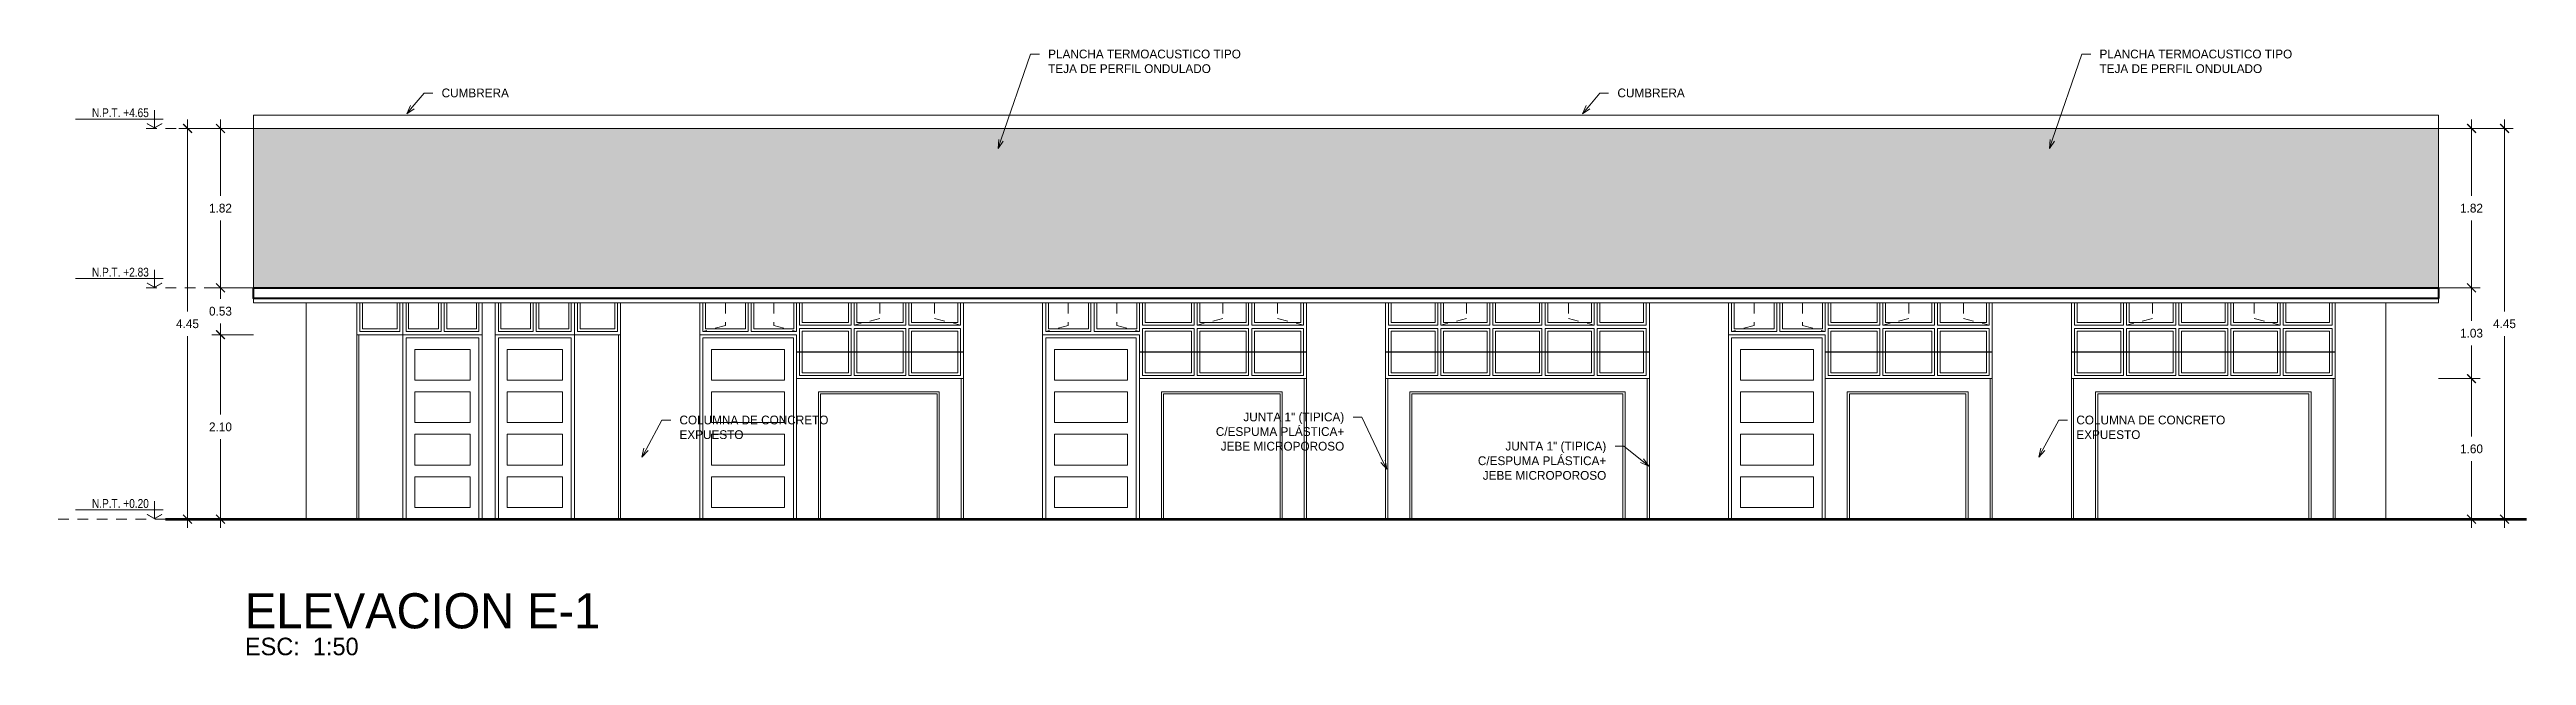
# Model space of a CAD drawing. Header units: millimetres. Extents: x 84 to 2740, y 103 to 1679.
# Drawn here: x 84.49 to 112.65, y 103.4 to 110.3 of the extents above; entities that cross this region are included whole.
import ezdxf
from ezdxf import colors
from ezdxf.entities.mleader import LeaderData, LeaderLine
from ezdxf.enums import TextEntityAlignment as Align
from ezdxf.math import Vec2, Vec3

# ---------------------------------------------------------------- set-up
doc = ezdxf.new("R2010")
doc.units = ezdxf.units.MM
doc.linetypes.add('ACAD_ISO02W100', pattern=[15, 12, -3])
for name, color, linetype, lineweight in [('A- FIERRO LISO', 27, 'Continuous', 30), ('A- MUROS ALTOS', 164, 'Continuous', 60), ('A- PROYECCIONES', 115, 'ACAD_ISO02W100', 5), ('A- TEJA ANDINA', 234, 'Continuous', 5), ('A- TEXTOS', 22, 'Continuous', 5), ('A- VENTANA', 113, 'Continuous', 13), ('A-BRUÑAS', 10, 'Continuous', 0), ('A-BURBUJA DE VANOS', 32, 'Continuous', 5), ('A-COTAS EXTERIORES', 30, 'Continuous', 5), ('A-DIRECTRIZ', 134, 'Continuous', 5), ('A-MUROS ALTOS', 164, 'Continuous', 60), ('A-PUERTAS', 36, 'Continuous', 5), ('A-TEJAS DE TECHO', 32, 'Continuous', 5)]:
    doc.layers.add(name, color=color, linetype=linetype, lineweight=lineweight)
doc.styles.add('ROYER', font='')
doc.styles.add('TEDI_DICIEMBRE_2020', font='ARIALN.TTF')
doc.styles.get('ROYER').set_extended_font_data('Bahnschrift Light')
doc.dimstyles.new('ROYER_50_CORTE_ELEVACION', dxfattribs={"dimtxt": 0.1, "dimasz": 0.1, "dimexe": 0.1, "dimexo": 0, "dimgap": 0.09, "dimtad": 1, "dimtih": 1, "dimtoh": 1, "dimzin": 0, "dimdsep": 46, "dimtxsty": 'ROYER', "dimblk": 'ARCHTICK', "dimcen": 0.09, "dimdle": 0.1, "dimclrd": 256, "dimclre": 256, "dimadec": 0, "dimazin": 0, "dimtfac": 1, "dimtix": 1, "dimtofl": 0, "dimtmove": 0, "dimatfit": 3, "dimfxl": 0.375, "dimfxlon": 1, "dimtolj": 1, "dimtzin": 0, "dimlwd": -1, "dimlwe": -1, "dimarcsym": 0})

msp = doc.modelspace()

# ---------------------------------------------------------------- blocks, each defined once
blk = doc.blocks.new('V-3')
at = {"layer": 'A- FIERRO LISO', "ltscale": 0.5}
blk.add_line((0, 0.304), (3, 0.304), dxfattribs=at)
at = {"layer": 'A- MUROS ALTOS', "lineweight": 15}
blk.add_line((3, 0), (1.03, 0), dxfattribs=at)
at = {"layer": 'A- PROYECCIONES', "lineweight": 18, "ltscale": 0.01}
for points in [[(0.921, 0.862), (0.921, 0.686), (0.628, 0.608)], [(2.079, 0.862), (2.079, 0.686), (2.372, 0.608)]]:
    blk.add_lwpolyline(points, dxfattribs=at)
at = {"layer": 'A- VENTANA', "lineweight": 18, "ltscale": 0.5}
for p, q in [((0.593, 0.862), (0.593, 0.608)), ((1.186, 0.862), (1.186, 0.608)), ((1.779, 0.862), (1.779, 0.608)), ((1.814, 0.862), (1.814, 0.608)), ((2.372, 0.862), (2.372, 0.608)), ((2.407, 0.862), (2.407, 0.608)), ((0.593, 0.572), (0.593, 0.035)), ((1.186, 0.572), (1.186, 0.035)), ((1.779, 0.572), (1.779, 0.035)), ((1.814, 0.572), (1.814, 0.035)), ((2.372, 0.572), (2.372, 0.035)), ((2.407, 0.572), (2.407, 0.035)), ((3, 0), (0, 0))]:
    blk.add_line(p, q, dxfattribs=at)
for points in [[(0.593, 0.608), (0.035, 0.608), (0.035, 0.862)], [(0.563, 0.862), (0.563, 0.638), (0.065, 0.638), (0.065, 0.862)], [(1.186, 0.608), (0.628, 0.608), (0.628, 0.862)], [(1.156, 0.862), (1.156, 0.638), (0.658, 0.638), (0.658, 0.862)], [(1.779, 0.608), (1.221, 0.608), (1.221, 0.862)], [(1.749, 0.862), (1.749, 0.638), (1.251, 0.638), (1.251, 0.862)], [(2.342, 0.862), (2.342, 0.638), (1.844, 0.638), (1.844, 0.862)], [(2.965, 0.862), (2.965, 0.608), (2.407, 0.608)], [(2.935, 0.862), (2.935, 0.638), (2.437, 0.638), (2.437, 0.862)], [(0.593, 0.572), (0.035, 0.572), (0.035, 0.035), (0.593, 0.035)], [(1.186, 0.572), (0.628, 0.572), (0.628, 0.035), (1.186, 0.035)], [(1.779, 0.572), (1.221, 0.572), (1.221, 0.035), (1.779, 0.035)], [(2.372, 0.608), (1.814, 0.608)], [(2.372, 0.572), (1.814, 0.572)], [(2.407, 0.035), (2.965, 0.035), (2.965, 0.572), (2.407, 0.572)], [(1.814, 0.035), (2.372, 0.035)]]:
    blk.add_lwpolyline(points, dxfattribs=at)
for points in [[(0.065, 0.542), (0.563, 0.542), (0.563, 0.065), (0.065, 0.065)], [(0.658, 0.542), (1.156, 0.542), (1.156, 0.065), (0.658, 0.065)], [(1.251, 0.542), (1.749, 0.542), (1.749, 0.065), (1.251, 0.065)], [(1.844, 0.542), (2.342, 0.542), (2.342, 0.065), (1.844, 0.065)], [(2.437, 0.542), (2.935, 0.542), (2.935, 0.065), (2.437, 0.065)]]:
    blk.add_lwpolyline(points, close=True, dxfattribs=at)
at = {"layer": 'A-PUERTAS', "lineweight": 18, "ltscale": 0.5}
blk.add_line((1.03, 0), (1.03, 0), dxfattribs=at)
blk = doc.blocks.new('P1 y V6')
at = {"layer": 'A- FIERRO LISO', "ltscale": 0.5}
blk.add_line((1.1, 1.904), (3, 1.904), dxfattribs=at)
at = {"layer": 'A- PROYECCIONES', "lineweight": 18, "ltscale": 0.01}
for points in [[(0.292, 2.462), (0.292, 2.204), (0.035, 2.135)], [(0.842, 2.462), (0.842, 2.204), (1.1, 2.135)], [(2.05, 2.462), (2.05, 2.286), (1.757, 2.208)], [(2.672, 2.462), (2.672, 2.286), (2.965, 2.208)]]:
    blk.add_lwpolyline(points, dxfattribs=at)
at = {"layer": 'A- VENTANA', "lineweight": 18, "ltscale": 0.5}
for p, q in [((1.722, 2.462), (1.722, 2.208)), ((1.757, 2.462), (1.757, 2.208)), ((2.343, 2.462), (2.343, 2.208)), ((2.378, 2.462), (2.378, 2.208)), ((1.722, 2.172), (1.722, 1.635)), ((1.757, 2.172), (1.757, 1.635)), ((2.343, 2.172), (2.343, 1.635)), ((2.378, 2.172), (2.378, 1.635)), ((3, 1.6), (1.1, 1.6))]:
    blk.add_line(p, q, dxfattribs=at)
for points in [[(0.035, 2.462), (0.035, 2.135), (0.55, 2.135), (0.55, 2.462)], [(0.065, 2.462), (0.065, 2.165), (0.52, 2.165), (0.52, 2.462)], [(0.585, 2.462), (0.585, 2.135), (1.1, 2.135), (1.1, 2.462)], [(0.615, 2.462), (0.615, 2.165), (1.07, 2.165), (1.07, 2.462)], [(1.722, 2.208), (1.135, 2.208), (1.135, 2.462)], [(1.692, 2.462), (1.692, 2.238), (1.165, 2.238), (1.165, 2.462)], [(2.313, 2.462), (2.313, 2.238), (1.787, 2.238), (1.787, 2.462)], [(2.965, 2.462), (2.965, 2.208), (2.378, 2.208)], [(2.935, 2.462), (2.935, 2.238), (2.408, 2.238), (2.408, 2.462)], [(1.722, 2.172), (1.135, 2.172), (1.135, 1.635), (1.722, 1.635)], [(2.343, 2.208), (1.757, 2.208)], [(2.343, 2.172), (1.757, 2.172)], [(2.378, 1.635), (2.965, 1.635), (2.965, 2.172), (2.378, 2.172)], [(1.757, 1.635), (2.343, 1.635)]]:
    blk.add_lwpolyline(points, dxfattribs=at)
for points in [[(1.165, 2.142), (1.692, 2.142), (1.692, 1.665), (1.165, 1.665)], [(1.787, 2.142), (2.313, 2.142), (2.313, 1.665), (1.787, 1.665)], [(2.408, 2.142), (2.935, 2.142), (2.935, 1.665), (2.408, 1.665)]]:
    blk.add_lwpolyline(points, close=True, dxfattribs=at)
at = {"layer": 'A-PUERTAS', "lineweight": 20, "ltscale": 0.5}
for p, q in [((0.035, 0), (0.035, 2.065)), ((1.065, 0), (1.065, 2.065))]:
    blk.add_line(p, q, dxfattribs=at)
at = {"layer": 'A-PUERTAS', "lineweight": 18, "ltscale": 0.5}
blk.add_line((1.1, 1.6), (1.1, 1.6), dxfattribs=at)
at = {"layer": 'A-PUERTAS', "lineweight": 20, "ltscale": 0.5}
blk.add_lwpolyline([(0, 2.1), (1.1, 2.1), (1.1, 0), (0, 0)], close=True, dxfattribs=at)
at = {"layer": 'A-PUERTAS', "lineweight": 18, "ltscale": 0.5}
blk.add_lwpolyline([(0, 2.1), (1.1, 2.1), (1.1, 1.6)], dxfattribs=at)
at = {"layer": 'A-PUERTAS', "lineweight": 20, "ltscale": 0.5}
blk.add_lwpolyline([(1.065, 2.065), (0.035, 2.065)], dxfattribs=at)
at = {"layer": 'A-PUERTAS', "lineweight": 13, "ltscale": 0.5}
for points in [[(0.965, 1.932), (0.965, 1.582), (0.135, 1.582), (0.135, 1.932)], [(0.965, 1.449), (0.965, 1.099), (0.135, 1.099), (0.135, 1.449)], [(0.965, 0.966), (0.965, 0.616), (0.135, 0.616), (0.135, 0.966)], [(0.965, 0.483), (0.965, 0.133), (0.135, 0.133), (0.135, 0.483)]]:
    blk.add_lwpolyline(points, close=True, dxfattribs=at)
blk = doc.blocks.new('P2 y VA2')
at = {"layer": 'A- MUROS ALTOS', "lineweight": 15}
blk.add_line((1.4, 2.1), (0.9, 2.1), dxfattribs=at)
at = {"layer": 'A- VENTANA'}
for points in [[(0.035, 2.462), (0.035, 2.135), (0.432, 2.135), (0.432, 2.462)], [(0.065, 2.462), (0.065, 2.165), (0.402, 2.165), (0.402, 2.462)], [(0.865, 2.462), (0.865, 2.135), (0.467, 2.135), (0.467, 2.462)], [(0.835, 2.462), (0.835, 2.165), (0.497, 2.165), (0.497, 2.462)], [(1.426, 2.462), (1.426, 2.1), (0.9, 2.1), (0.9, 2.462)], [(1.391, 2.462), (1.391, 2.135), (0.935, 2.135), (0.935, 2.462)], [(1.361, 2.462), (1.361, 2.165), (0.965, 2.165), (0.965, 2.462)]]:
    blk.add_lwpolyline(points, dxfattribs=at)
at = {"layer": 'A-PUERTAS', "lineweight": 20, "ltscale": 0.5}
blk.add_lwpolyline([(0, 2.1), (0.9, 2.1), (0.9, 0), (0, 0)], close=True, dxfattribs=at)
blk.add_lwpolyline([(0.865, 0), (0.865, 2.065), (0.035, 2.065), (0.035, 0)], dxfattribs=at)
at = {"layer": 'A-PUERTAS', "lineweight": 13, "ltscale": 0.5}
for points in [[(0.765, 1.932), (0.765, 1.582), (0.135, 1.582), (0.135, 1.932)], [(0.765, 1.449), (0.765, 1.099), (0.135, 1.099), (0.135, 1.449)], [(0.765, 0.966), (0.765, 0.616), (0.135, 0.616), (0.135, 0.966)], [(0.765, 0.483), (0.765, 0.133), (0.135, 0.133), (0.135, 0.483)]]:
    blk.add_lwpolyline(points, close=True, dxfattribs=at)
blk = doc.blocks.new('NOMBRE DE PLANO')
at = {"layer": 'A-BURBUJA DE VANOS', "style": 'ROYER'}
for tag, p, height in [('NOMBRE', (0, 0), 0.4), ('ESCALA', (0, -0.306), 0.2)]:
    blk.add_attdef(tag, p, '', height=height, dxfattribs=at)
blk = doc.blocks.new('_ArchTick')
at = {"color": 0, "linetype": 'ByBlock', "const_width": 0.15}
blk.add_lwpolyline([(-0.5, -0.5), (0.5, 0.5)], dxfattribs=at)
blk = doc.blocks.new('*D119')
at = {"layer": 'A-COTAS EXTERIORES', "transparency": 16777216}
for p, q in [((86.804, 107.051), (86.329, 107.051)), ((86.429, 107.151), (86.429, 106.143)), ((86.429, 104.851), (86.429, 105.86)), ((86.804, 104.951), (86.329, 104.951))]:
    blk.add_line(p, q, dxfattribs=at)
at = {"layer": 'Defpoints', "color": 0, "transparency": 16777216}
for p in [(86.429, 107.051), (88.504, 107.051), (87.404, 104.951)]:
    blk.add_point(p, dxfattribs=at)
at = {"layer": 'A-COTAS EXTERIORES', "transparency": 16777216, "xscale": 0.1, "yscale": 0.1, "zscale": 0.1}
for p, rotation in [((86.429, 107.051), 90), ((86.429, 104.951), 270)]:
    blk.add_blockref('_ArchTick', p, dxfattribs=dict(at, rotation=rotation))
at = {"layer": 'A-COTAS EXTERIORES', "color": 0, "transparency": 16777216, "insert": (86.429, 106.001), "char_height": 0.1, "attachment_point": 5, "style": 'ROYER'}
blk.add_mtext('\\A1;2.10', dxfattribs=at)
blk = doc.blocks.new('*D120')
at = {"layer": 'A-COTAS EXTERIORES', "transparency": 16777216}
for p, q in [((86.429, 107.684), (86.429, 107.459)), ((86.804, 107.584), (86.329, 107.584)), ((86.804, 107.051), (86.329, 107.051)), ((86.429, 106.951), (86.429, 107.177))]:
    blk.add_line(p, q, dxfattribs=at)
at = {"layer": 'Defpoints', "color": 0, "transparency": 16777216}
for p in [(86.429, 107.584), (86.804, 107.584), (88.504, 107.051)]:
    blk.add_point(p, dxfattribs=at)
at = {"layer": 'A-COTAS EXTERIORES', "transparency": 16777216, "xscale": 0.1, "yscale": 0.1, "zscale": 0.1}
for p, rotation in [((86.429, 107.584), 90), ((86.429, 107.051), 270)]:
    blk.add_blockref('_ArchTick', p, dxfattribs=dict(at, rotation=rotation))
at = {"layer": 'A-COTAS EXTERIORES', "color": 0, "transparency": 16777216, "insert": (86.429, 107.318), "char_height": 0.1, "attachment_point": 5, "style": 'ROYER'}
blk.add_mtext('\\A1;0.53', dxfattribs=at)
blk = doc.blocks.new('*D121')
at = {"layer": 'A-COTAS EXTERIORES', "transparency": 16777216}
for p, q in [((86.804, 109.399), (86.329, 109.399)), ((86.429, 109.499), (86.429, 108.632)), ((86.429, 107.484), (86.429, 108.35)), ((86.804, 107.584), (86.329, 107.584))]:
    blk.add_line(p, q, dxfattribs=at)
at = {"layer": 'Defpoints', "color": 0, "transparency": 16777216}
for p in [(86.429, 109.399), (86.804, 109.399), (86.804, 107.584)]:
    blk.add_point(p, dxfattribs=at)
at = {"layer": 'A-COTAS EXTERIORES', "transparency": 16777216, "xscale": 0.1, "yscale": 0.1, "zscale": 0.1}
for p, rotation in [((86.429, 109.399), 90), ((86.429, 107.584), 270)]:
    blk.add_blockref('_ArchTick', p, dxfattribs=dict(at, rotation=rotation))
at = {"layer": 'A-COTAS EXTERIORES', "color": 0, "transparency": 16777216, "insert": (86.429, 108.491), "char_height": 0.1, "attachment_point": 5, "style": 'ROYER'}
blk.add_mtext('\\A1;1.82', dxfattribs=at)
blk = doc.blocks.new('*D122')
at = {"layer": 'A-COTAS EXTERIORES', "transparency": 16777216}
for p, q in [((86.429, 109.399), (85.954, 109.399)), ((86.054, 109.499), (86.054, 107.316)), ((86.054, 104.851), (86.054, 107.035)), ((86.429, 104.951), (85.954, 104.951))]:
    blk.add_line(p, q, dxfattribs=at)
at = {"layer": 'Defpoints', "color": 0, "transparency": 16777216}
for p in [(86.054, 109.399), (86.804, 109.399), (87.029, 104.951)]:
    blk.add_point(p, dxfattribs=at)
at = {"layer": 'A-COTAS EXTERIORES', "transparency": 16777216, "xscale": 0.1, "yscale": 0.1, "zscale": 0.1}
for p, rotation in [((86.054, 109.399), 90), ((86.054, 104.951), 270)]:
    blk.add_blockref('_ArchTick', p, dxfattribs=dict(at, rotation=rotation))
at = {"layer": 'A-COTAS EXTERIORES', "color": 0, "transparency": 16777216, "insert": (86.054, 107.175), "char_height": 0.1, "attachment_point": 5, "style": 'ROYER'}
blk.add_mtext('\\A1;4.45', dxfattribs=at)
blk = doc.blocks.new('*D124')
at = {"layer": 'A-COTAS EXTERIORES', "transparency": 16777216}
for p, q in [((111.654, 106.551), (112.129, 106.551)), ((112.029, 106.651), (112.029, 105.893)), ((112.029, 104.851), (112.029, 105.61)), ((111.654, 104.951), (112.129, 104.951))]:
    blk.add_line(p, q, dxfattribs=at)
at = {"layer": 'Defpoints', "color": 0, "transparency": 16777216}
for p in [(110.479, 106.551), (112.029, 106.551), (111.054, 104.951)]:
    blk.add_point(p, dxfattribs=at)
at = {"layer": 'A-COTAS EXTERIORES', "transparency": 16777216, "xscale": 0.1, "yscale": 0.1, "zscale": 0.1}
for p, rotation in [((112.029, 106.551), 90), ((112.029, 104.951), 270)]:
    blk.add_blockref('_ArchTick', p, dxfattribs=dict(at, rotation=rotation))
at = {"layer": 'A-COTAS EXTERIORES', "color": 0, "transparency": 16777216, "insert": (112.029, 105.751), "char_height": 0.1, "attachment_point": 5, "style": 'ROYER'}
blk.add_mtext('\\A1;1.60', dxfattribs=at)
blk = doc.blocks.new('*D125')
at = {"layer": 'A-COTAS EXTERIORES', "transparency": 16777216}
for p, q in [((111.654, 109.399), (112.129, 109.399)), ((112.029, 109.499), (112.029, 108.632)), ((112.029, 107.484), (112.029, 108.35)), ((111.654, 107.584), (112.129, 107.584))]:
    blk.add_line(p, q, dxfattribs=at)
at = {"layer": 'Defpoints', "color": 0, "transparency": 16777216}
for p in [(111.654, 109.399), (112.029, 109.399), (111.654, 107.584)]:
    blk.add_point(p, dxfattribs=at)
at = {"layer": 'A-COTAS EXTERIORES', "transparency": 16777216, "xscale": 0.1, "yscale": 0.1, "zscale": 0.1}
for p, rotation in [((112.029, 109.399), 90), ((112.029, 107.584), 270)]:
    blk.add_blockref('_ArchTick', p, dxfattribs=dict(at, rotation=rotation))
at = {"layer": 'A-COTAS EXTERIORES', "color": 0, "transparency": 16777216, "insert": (112.029, 108.491), "char_height": 0.1, "attachment_point": 5, "style": 'ROYER'}
blk.add_mtext('\\A1;1.82', dxfattribs=at)
blk = doc.blocks.new('*D123')
at = {"layer": 'A-COTAS EXTERIORES', "transparency": 16777216}
for p, q in [((112.029, 109.399), (112.504, 109.399)), ((112.404, 109.499), (112.404, 107.316)), ((112.404, 104.851), (112.404, 107.035)), ((112.029, 104.951), (112.504, 104.951))]:
    blk.add_line(p, q, dxfattribs=at)
at = {"layer": 'Defpoints', "color": 0, "transparency": 16777216}
for p in [(111.654, 109.399), (112.404, 109.399), (111.429, 104.951)]:
    blk.add_point(p, dxfattribs=at)
at = {"layer": 'A-COTAS EXTERIORES', "transparency": 16777216, "xscale": 0.1, "yscale": 0.1, "zscale": 0.1}
for p, rotation in [((112.404, 109.399), 90), ((112.404, 104.951), 270)]:
    blk.add_blockref('_ArchTick', p, dxfattribs=dict(at, rotation=rotation))
at = {"layer": 'A-COTAS EXTERIORES', "color": 0, "transparency": 16777216, "insert": (112.404, 107.175), "char_height": 0.1, "attachment_point": 5, "style": 'ROYER'}
blk.add_mtext('\\A1;4.45', dxfattribs=at)
blk = doc.blocks.new('*D126')
at = {"layer": 'A-COTAS EXTERIORES', "transparency": 16777216}
for p, q in [((112.029, 107.684), (112.029, 107.209)), ((111.654, 107.584), (112.129, 107.584)), ((112.029, 106.451), (112.029, 106.927)), ((111.654, 106.551), (112.129, 106.551))]:
    blk.add_line(p, q, dxfattribs=at)
at = {"layer": 'Defpoints', "color": 0, "transparency": 16777216}
for p in [(111.654, 107.584), (112.029, 107.584), (110.479, 106.551)]:
    blk.add_point(p, dxfattribs=at)
at = {"layer": 'A-COTAS EXTERIORES', "transparency": 16777216, "xscale": 0.1, "yscale": 0.1, "zscale": 0.1}
for p, rotation in [((112.029, 107.584), 90), ((112.029, 106.551), 270)]:
    blk.add_blockref('_ArchTick', p, dxfattribs=dict(at, rotation=rotation))
at = {"layer": 'A-COTAS EXTERIORES', "color": 0, "transparency": 16777216, "insert": (112.029, 107.068), "char_height": 0.1, "attachment_point": 5, "style": 'ROYER'}
blk.add_mtext('\\A1;1.03', dxfattribs=at)
blk = doc.blocks.new('TEXTO EN CORTES')
at = {"layer": 'A- TEXTOS'}
blk.add_line((0, 0.1), (0, -0.1), dxfattribs=at)
blk.add_lwpolyline([(-0.9, 0), (0.1, 0)], dxfattribs=at)
at = {"layer": 'A- TEXTOS', "const_width": 0.01}
blk.add_lwpolyline([(0.087, -0.05), (0, -0.1), (-0.087, -0.05)], dxfattribs=at)
at = {"layer": 'A- TEXTOS', "style": 'TEDI_DICIEMBRE_2020'}
for tag, height, p in [('AMBIENTE', 0.2, (-0.388, 0.637)), ('PISO1', 0.1, (-0.388, 0.384)), ('PISO2', 0.1, (-0.388, 0.236)), ('NIVEL', 0.1, (-0.388, 0.073))]:
    blk.add_attdef(tag, text='', height=height, dxfattribs=at).set_placement(p, align=Align.MIDDLE)
blk = doc.blocks.new('_Open30')
at = {"color": 0, "linetype": 'ByBlock', "lineweight": -2}
for p, q in [((-1, 0.27), (0, 0)), ((0, 0), (-1, -0.27)), ((0, 0), (-1, 0))]:
    blk.add_line(p, q, dxfattribs=at)

# ---------------------------------------------------------------- dimensions: what is measured, and where the dimension line sits
at = {"layer": 'A-COTAS EXTERIORES'}
for base, p1, p2, picture, middle in [((86.054, 109.399), (87.029, 104.951), (86.804, 109.399), '*D122', (86.054, 107.175)), ((112.404, 109.399), (111.429, 104.951), (111.654, 109.399), '*D123', (112.404, 107.175)), ((112.029, 107.584), (110.479, 106.551), (111.654, 107.584), '*D126', (112.029, 107.068)), ((86.429, 107.051), (87.404, 104.951), (88.504, 107.051), '*D119', (86.429, 106.001)), ((112.029, 106.551), (111.054, 104.951), (110.479, 106.551), '*D124', (112.029, 105.751))]:
    dim = msp.add_linear_dim(base=base, p1=p1, p2=p2, angle=90, dimstyle='ROYER_50_CORTE_ELEVACION', dxfattribs=at)
    dim.commit()
    dim.dimension.update_dxf_attribs({"geometry": picture, "text_midpoint": middle})
for base, p1, p2, picture, middle in [((86.428817285, 109.39896493), (86.803817285, 107.58396493), (86.803817285, 109.39896493), '*D121', (86.428817285, 108.49146493)), ((112.028817285, 109.39896493), (111.653817285, 107.58396493), (111.653817285, 109.39896493), '*D125', (112.028817285, 108.49146493)), ((86.429, 107.584), (88.504, 107.051), (86.804, 107.584), '*D120', (86.429, 107.318))]:
    dim = msp.add_linear_dim(base=base, p1=p1, p2=p2, angle=90, dimstyle='ROYER_50_CORTE_ELEVACION', override={"dimtmove": 1}, dxfattribs=at)
    dim.commit()
    dim.dimension.update_dxf_attribs({"geometry": picture, "text_midpoint": middle})

# ---------------------------------------------------------------- hatches: boundary and pattern name
at = {"layer": 'A-TEJAS DE TECHO'}
h = msp.add_hatch(dxfattribs=at)
h.set_pattern_fill('AR-RSHKE', color=256, scale=0.001)
h.set_pattern_definition([(0, (-2497.32073, -1533.91063), (0.6477, 0.3048), [0.1524, -0.127, 0.1778, -0.0762, 0.2286, -0.1016]), (0, (-2497.16833, -1533.89793), (0.6477, 0.3048), [0.127, -0.4826, 0.1016, -0.1524]), (0, (-2496.86353, -1533.92968), (0.6477, 0.3048), [0.0762, -0.7874]), (90, (-2497.32073, -1533.91063), (-0.2159, 0.3048), [0.2921, -0.9271]), (90, (-2497.16833, -1533.91063), (-0.2159, 0.3048), [0.28575, -0.93345]), (90, (-2497.04133, -1533.91063), (-0.2159, 0.3048), [0.2667, -0.9525]), (90, (-2496.86353, -1533.92968), (-0.2159, 0.3048), [0.2921, -0.9271]), (90, (-2496.78733, -1533.92968), (-0.2159, 0.3048), [0.2921, -0.9271]), (90, (-2496.55873, -1533.91063), (-0.2159, 0.3048), [0.2794, -0.9398])])
h.paths.add_polyline_path([(86.804, 109.399), (86.804, 107.584), (111.654, 107.584), (111.654, 109.399)])

# ---------------------------------------------------------------- linework, layer by layer
at = {"layer": 'A- PROYECCIONES', "ltscale": 0.01}
for p, q in [((86.804, 109.399), (85.485, 109.399)), ((86.804, 107.584), (85.485, 107.584)), ((85.804, 104.951), (84.485, 104.951))]:
    msp.add_line(p, q, dxfattribs=at)
at = {"layer": 'A- TEJA ANDINA'}
for points in [[(86.804, 109.399), (86.804, 109.549), (111.654, 109.549)], [(111.654, 109.399), (111.654, 109.549)]]:
    msp.add_lwpolyline(points, dxfattribs=at)
at = {"layer": 'A-BRUÑAS'}
for points in [[(94.604, 104.951), (94.604, 106.401), (93.229, 106.401), (93.229, 104.951)], [(94.579, 104.951), (94.579, 106.376), (93.254, 106.376), (93.254, 104.951)], [(98.504, 104.951), (98.504, 106.401), (97.129, 106.401), (97.129, 104.951)], [(98.479, 104.951), (98.479, 106.376), (97.154, 106.376), (97.154, 104.951)], [(102.404, 104.951), (102.404, 106.401), (99.954, 106.401), (99.954, 104.951)], [(102.379, 104.951), (102.379, 106.376), (99.979, 106.376), (99.979, 104.951)], [(106.304, 104.951), (106.304, 106.401), (104.929, 106.401), (104.929, 104.951)], [(106.279, 104.951), (106.279, 106.376), (104.954, 106.376), (104.954, 104.951)], [(110.204, 104.951), (110.204, 106.401), (107.754, 106.401), (107.754, 104.951)], [(110.179, 104.951), (110.179, 106.376), (107.779, 106.376), (107.779, 104.951)]]:
    msp.add_lwpolyline(points, dxfattribs=at)
at = {"layer": 'A-MUROS ALTOS', "lineweight": 0}
for p, q in [((86.804, 107.584), (86.804, 109.399)), ((86.804, 109.399), (111.654, 109.399)), ((111.654, 107.584), (111.654, 109.399)), ((111.654, 107.584), (111.654, 109.399))]:
    msp.add_line(p, q, dxfattribs=at)
at = {"layer": 'A-MUROS ALTOS', "lineweight": 15}
for p, q in [((87.404, 107.414), (87.404, 104.951)), ((87.979, 107.414), (87.979, 104.951)), ((88.504, 107.414), (88.504, 104.951)), ((89.404, 107.414), (89.404, 104.951)), ((89.554, 107.414), (89.554, 104.951)), ((90.454, 107.414), (90.454, 104.951)), ((90.979, 107.414), (90.979, 104.951)), ((91.879, 107.414), (91.879, 104.951)), ((94.879, 107.414), (94.879, 104.951)), ((95.779, 107.414), (95.779, 104.951)), ((98.779, 107.414), (98.779, 104.951)), ((99.679, 107.414), (99.679, 104.951)), ((102.679, 107.414), (102.679, 104.951)), ((103.579, 107.414), (103.579, 104.951)), ((106.579, 107.414), (106.579, 104.951)), ((107.479, 107.414), (107.479, 104.951)), ((110.479, 107.414), (110.479, 104.951)), ((111.054, 107.414), (111.054, 104.951)), ((88.004, 107.051), (88.004, 104.951)), ((88.004, 107.051), (88.504, 107.051)), ((90.454, 107.051), (90.954, 107.051)), ((90.954, 107.051), (90.954, 104.951)), ((94.879, 106.551), (92.979, 106.551)), ((92.979, 106.551), (92.979, 104.951)), ((94.854, 106.551), (94.854, 104.951)), ((98.779, 106.551), (96.879, 106.551)), ((96.879, 106.551), (96.879, 104.951)), ((98.754, 106.551), (98.754, 104.951)), ((102.679, 106.551), (99.679, 106.551)), ((99.679, 106.551), (99.679, 104.951)), ((99.704, 106.551), (99.704, 104.951)), ((102.654, 106.551), (102.654, 104.951)), ((104.679, 106.551), (106.579, 106.551)), ((104.679, 106.551), (104.679, 104.951)), ((106.554, 106.551), (106.554, 104.951)), ((107.479, 106.551), (110.479, 106.551)), ((107.504, 106.551), (107.504, 104.951)), ((110.454, 106.551), (110.454, 104.951))]:
    msp.add_line(p, q, dxfattribs=at)
at = {"layer": 'A-MUROS ALTOS'}
msp.add_line((85.804, 104.951), (112.654, 104.951), dxfattribs=at)
at = {"layer": 'A-MUROS ALTOS', "lineweight": 40}
msp.add_lwpolyline([(111.654, 107.464), (86.804, 107.464), (86.804, 107.584), (111.654, 107.584)], close=True, dxfattribs=at)
at = {"layer": 'A-MUROS ALTOS', "lineweight": 20}
msp.add_lwpolyline([(111.654, 107.414), (86.804, 107.414), (86.804, 107.464), (111.654, 107.464)], close=True, dxfattribs=at)

# ---------------------------------------------------------------- block references
at = {"layer": 'A- TEXTOS'}
ref = msp.add_blockref('TEXTO EN CORTES', (85.679, 109.505), dxfattribs=at)
ref.add_attrib('NIVEL', 'N.P.T. +4.65', dxfattribs={"height": 0.1, "style": 'TEDI_DICIEMBRE_2020'}).set_placement((85.291, 109.578), align=Align.MIDDLE)
ref = msp.add_blockref('TEXTO EN CORTES', (85.679, 107.69), dxfattribs=at)
ref.add_attrib('NIVEL', 'N.P.T. +2.83', dxfattribs={"height": 0.1, "style": 'TEDI_DICIEMBRE_2020'}).set_placement((85.291, 107.763), align=Align.MIDDLE)
ref = msp.add_blockref('TEXTO EN CORTES', (85.679, 105.057), dxfattribs=at)
ref.add_attrib('NIVEL', 'N.P.T. +0.20', dxfattribs={"height": 0.1, "style": 'TEDI_DICIEMBRE_2020'}).set_placement((85.291, 105.13), align=Align.MIDDLE)
at = {"layer": 'A- VENTANA'}
for p in [(99.679, 106.551), (107.479, 106.551)]:
    msp.add_blockref('V-3', p, dxfattribs=at)
at = {"layer": 'A-BURBUJA DE VANOS'}
msp.add_blockref('NOMBRE DE PLANO', (86.707, 103.708), dxfattribs=at).add_auto_attribs({'NOMBRE': 'ELEVACION E-1', 'ESCALA': 'ESC:  1:50'})
at = {"layer": 'A-PUERTAS', "xscale": -1}
msp.add_blockref('P2 y VA2', (89.404, 104.951), dxfattribs=at)
at = {"layer": 'A-PUERTAS'}
for name, p in [('P2 y VA2', (89.554, 104.951)), ('P1 y V6', (91.879, 104.951)), ('P1 y V6', (95.779, 104.951)), ('P1 y V6', (103.579, 104.951))]:
    msp.add_blockref(name, p, dxfattribs=at)

msp.set_redraw_order([(e.dxf.handle, doc.entitydb.next_handle()) for e in msp.query("TEXT MTEXT ATTDEF DIMENSION ARC_DIMENSION")])  # texts and dimensions are drawn at this point

# ---------------------------------------------------------------- leaders
at = {"layer": 'A-DIRECTRIZ'}
ml = msp.add_multileader_mtext('Standard', dxfattribs=at)
ml.set_content('PLANCHA TERMOACUSTICO TIPO\\PTEJA DE PERFIL ONDULADO', color=256, style='ROYER')
ml.set_leader_properties(color=256, linetype='ByLayer', lineweight=-1)
ml.set_arrow_properties(name='OPEN30')
ml.build(insert=Vec2(0, 0))
ml.multileader.update_dxf_attribs({"dogleg_length": 0.1, "arrow_head_size": 0.1})
ctx = ml.context
ctx.base_point, ctx.char_height, ctx.arrow_head_size, ctx.landing_gap_size, ctx.plane_origin = Vec3(95.742, 110.245), 0.1, 0.1, 0.1, Vec3(95.273, 109.981)
notes = []
notes.append((ctx, [(0, (1, 1, 0), (95.642, 110.245), (1, 0), 0.1, [(0, [(95.273, 109.169)], 0, [])])]))
ctx.mtext.insert, ctx.mtext.flow_direction = Vec3(95.842, 110.296), 5
ml = msp.add_multileader_mtext('Standard', dxfattribs=at)
ml.set_content('PLANCHA TERMOACUSTICO TIPO\\PTEJA DE PERFIL ONDULADO', color=256, style='ROYER')
ml.set_leader_properties(color=256, linetype='ByLayer', lineweight=-1)
ml.set_arrow_properties(name='OPEN30')
ml.build(insert=Vec2(0, 0))
ml.multileader.update_dxf_attribs({"dogleg_length": 0.1, "arrow_head_size": 0.1})
ctx = ml.context
ctx.base_point, ctx.char_height, ctx.arrow_head_size, ctx.landing_gap_size, ctx.plane_origin = Vec3(107.698, 110.245), 0.1, 0.1, 0.1, Vec3(107.229, 109.981)
notes.append((ctx, [(0, (1, 1, 0), (107.598, 110.245), (1, 0), 0.1, [(0, [(107.229, 109.169)], 0, [])])]))
ctx.mtext.insert, ctx.mtext.flow_direction = Vec3(107.798, 110.296), 5
ml = msp.add_multileader_mtext('Standard', dxfattribs=at)
ml.set_content('CUMBRERA', color=256, style='ROYER')
ml.set_leader_properties(color=256, linetype='ByLayer', lineweight=-1)
ml.set_arrow_properties(name='OPEN30')
ml.build(insert=Vec2(0, 0))
ml.multileader.update_dxf_attribs({"dogleg_length": 0.1, "arrow_head_size": 0.1})
ctx = ml.context
ctx.base_point, ctx.char_height, ctx.arrow_head_size, ctx.landing_gap_size, ctx.plane_origin = Vec3(88.844, 109.802), 0.1, 0.1, 0.1, Vec3(88.547, 109.564)
notes.append((ctx, [(0, (1, 1, 0), (88.744, 109.802), (1, 0), 0.1, [(0, [(88.547, 109.564)], 0, [])])]))
ctx.mtext.insert, ctx.mtext.flow_direction = Vec3(88.944, 109.853), 5
ml = msp.add_multileader_mtext('Standard', dxfattribs=at)
ml.set_content('CUMBRERA', color=256, style='ROYER')
ml.set_leader_properties(color=256, linetype='ByLayer', lineweight=-1)
ml.set_arrow_properties(name='OPEN30')
ml.build(insert=Vec2(0, 0))
ml.multileader.update_dxf_attribs({"dogleg_length": 0.1, "arrow_head_size": 0.1})
ctx = ml.context
ctx.base_point, ctx.char_height, ctx.arrow_head_size, ctx.landing_gap_size, ctx.plane_origin = Vec3(102.216, 109.802), 0.1, 0.1, 0.1, Vec3(101.919, 109.564)
notes.append((ctx, [(0, (1, 1, 0), (102.116, 109.802), (1, 0), 0.1, [(0, [(101.919, 109.564)], 0, [])])]))
ctx.mtext.insert, ctx.mtext.flow_direction = Vec3(102.316, 109.853), 5
ml = msp.add_multileader_mtext('Standard', dxfattribs=at)
ml.set_content('COLUMNA DE CONCRETO\\PEXPUESTO', color=256, style='ROYER')
ml.set_leader_properties(color=256, linetype='ByLayer', lineweight=-1)
ml.set_arrow_properties(name='OPEN30')
ml.build(insert=Vec2(0, 0))
ml.multileader.update_dxf_attribs({"dogleg_length": 0.1, "arrow_head_size": 0.1})
ctx = ml.context
ctx.base_point, ctx.char_height, ctx.arrow_head_size, ctx.landing_gap_size, ctx.plane_origin = Vec3(91.549, 106.079), 0.1, 0.1, 0.1, Vec3(91.221, 105.658)
notes.append((ctx, [(0, (1, 1, 0), (91.449, 106.079), (1, 0), 0.1, [(0, [(91.221, 105.658)], 0, [])])]))
ctx.mtext.insert, ctx.mtext.flow_direction = Vec3(91.649, 106.13), 5
ml = msp.add_multileader_mtext('Standard', dxfattribs=at)
ml.set_content('JUNTA 1" (TIPICA)\\PC/ESPUMA PLÁSTICA+\\PJEBE MICROPOROSO', color=256, style='ROYER')
ml.set_leader_properties(color=256, linetype='ByLayer', lineweight=-1)
ml.set_arrow_properties(name='OPEN30')
ml.build(insert=Vec2(0, 0))
ml.multileader.update_dxf_attribs({"dogleg_length": 0.1, "arrow_head_size": 0.1})
ctx = ml.context
ctx.base_point, ctx.char_height, ctx.arrow_head_size, ctx.landing_gap_size, ctx.plane_origin = Vec3(97.693, 106.114), 0.1, 0.1, 0.1, Vec3(99.692, 105.887)
ctx.text_align_type = 2
notes.append((ctx, [(0, (1, 1, 0), (99.409, 106.114), (-1, 0), 0.1, [(0, [(99.692, 105.519)], 0, [])])]))
ctx.mtext.insert, ctx.mtext.rotation, ctx.mtext.alignment, ctx.mtext.flow_direction = Vec3(99.209, 106.165), 6.283185, 3, 5
ml = msp.add_multileader_mtext('Standard', dxfattribs=at)
ml.set_content('COLUMNA DE CONCRETO\\PEXPUESTO', color=256, style='ROYER')
ml.set_leader_properties(color=256, linetype='ByLayer', lineweight=-1)
ml.set_arrow_properties(name='OPEN30')
ml.build(insert=Vec2(0, 0))
ml.multileader.update_dxf_attribs({"dogleg_length": 0.1, "arrow_head_size": 0.1})
ctx = ml.context
ctx.base_point, ctx.char_height, ctx.arrow_head_size, ctx.landing_gap_size, ctx.plane_origin = Vec3(107.435, 106.079), 0.1, 0.1, 0.1, Vec3(107.107, 105.658)
notes.append((ctx, [(0, (1, 1, 0), (107.335, 106.079), (1, 0), 0.1, [(0, [(107.107, 105.658)], 0, [])])]))
ctx.mtext.insert, ctx.mtext.flow_direction = Vec3(107.535, 106.13), 5
ml = msp.add_multileader_mtext('Standard', dxfattribs=at)
ml.set_content('JUNTA 1" (TIPICA)\\PC/ESPUMA PLÁSTICA+\\PJEBE MICROPOROSO', color=256, style='ROYER')
ml.set_leader_properties(color=256, linetype='ByLayer', lineweight=-1)
ml.set_arrow_properties(name='OPEN30')
ml.build(insert=Vec2(0, 0))
ml.multileader.update_dxf_attribs({"dogleg_length": 0.1, "arrow_head_size": 0.1})
ctx = ml.context
ctx.base_point, ctx.char_height, ctx.arrow_head_size, ctx.landing_gap_size, ctx.plane_origin = Vec3(100.673, 105.782), 0.1, 0.1, 0.1, Vec3(102.672, 105.555)
ctx.text_align_type = 2
notes.append((ctx, [(0, (1, 1, 0), (102.389, 105.782), (-1, 0), 0.1, [(0, [(102.672, 105.555)], 0, [])])]))
ctx.mtext.insert, ctx.mtext.alignment, ctx.mtext.flow_direction = Vec3(102.189, 105.833), 3, 5
for ctx, leaders in notes:
    for number, flags, end, landing, length, lines in leaders:
        leader = LeaderData()
        leader.index, (leader.has_last_leader_line, leader.has_dogleg_vector, leader.attachment_direction) = number, flags
        leader.last_leader_point, leader.dogleg_vector, leader.dogleg_length = Vec3(end), Vec3(landing), length
        for number, points, colour, breaks in lines:
            line = LeaderLine()
            line.index, line.vertices, line.color, line.breaks = number, Vec3.list(points), colors.encode_raw_color(colour), breaks
            leader.lines.append(line)
        ctx.leaders.append(leader)

doc.saveas('drawing.dxf')
